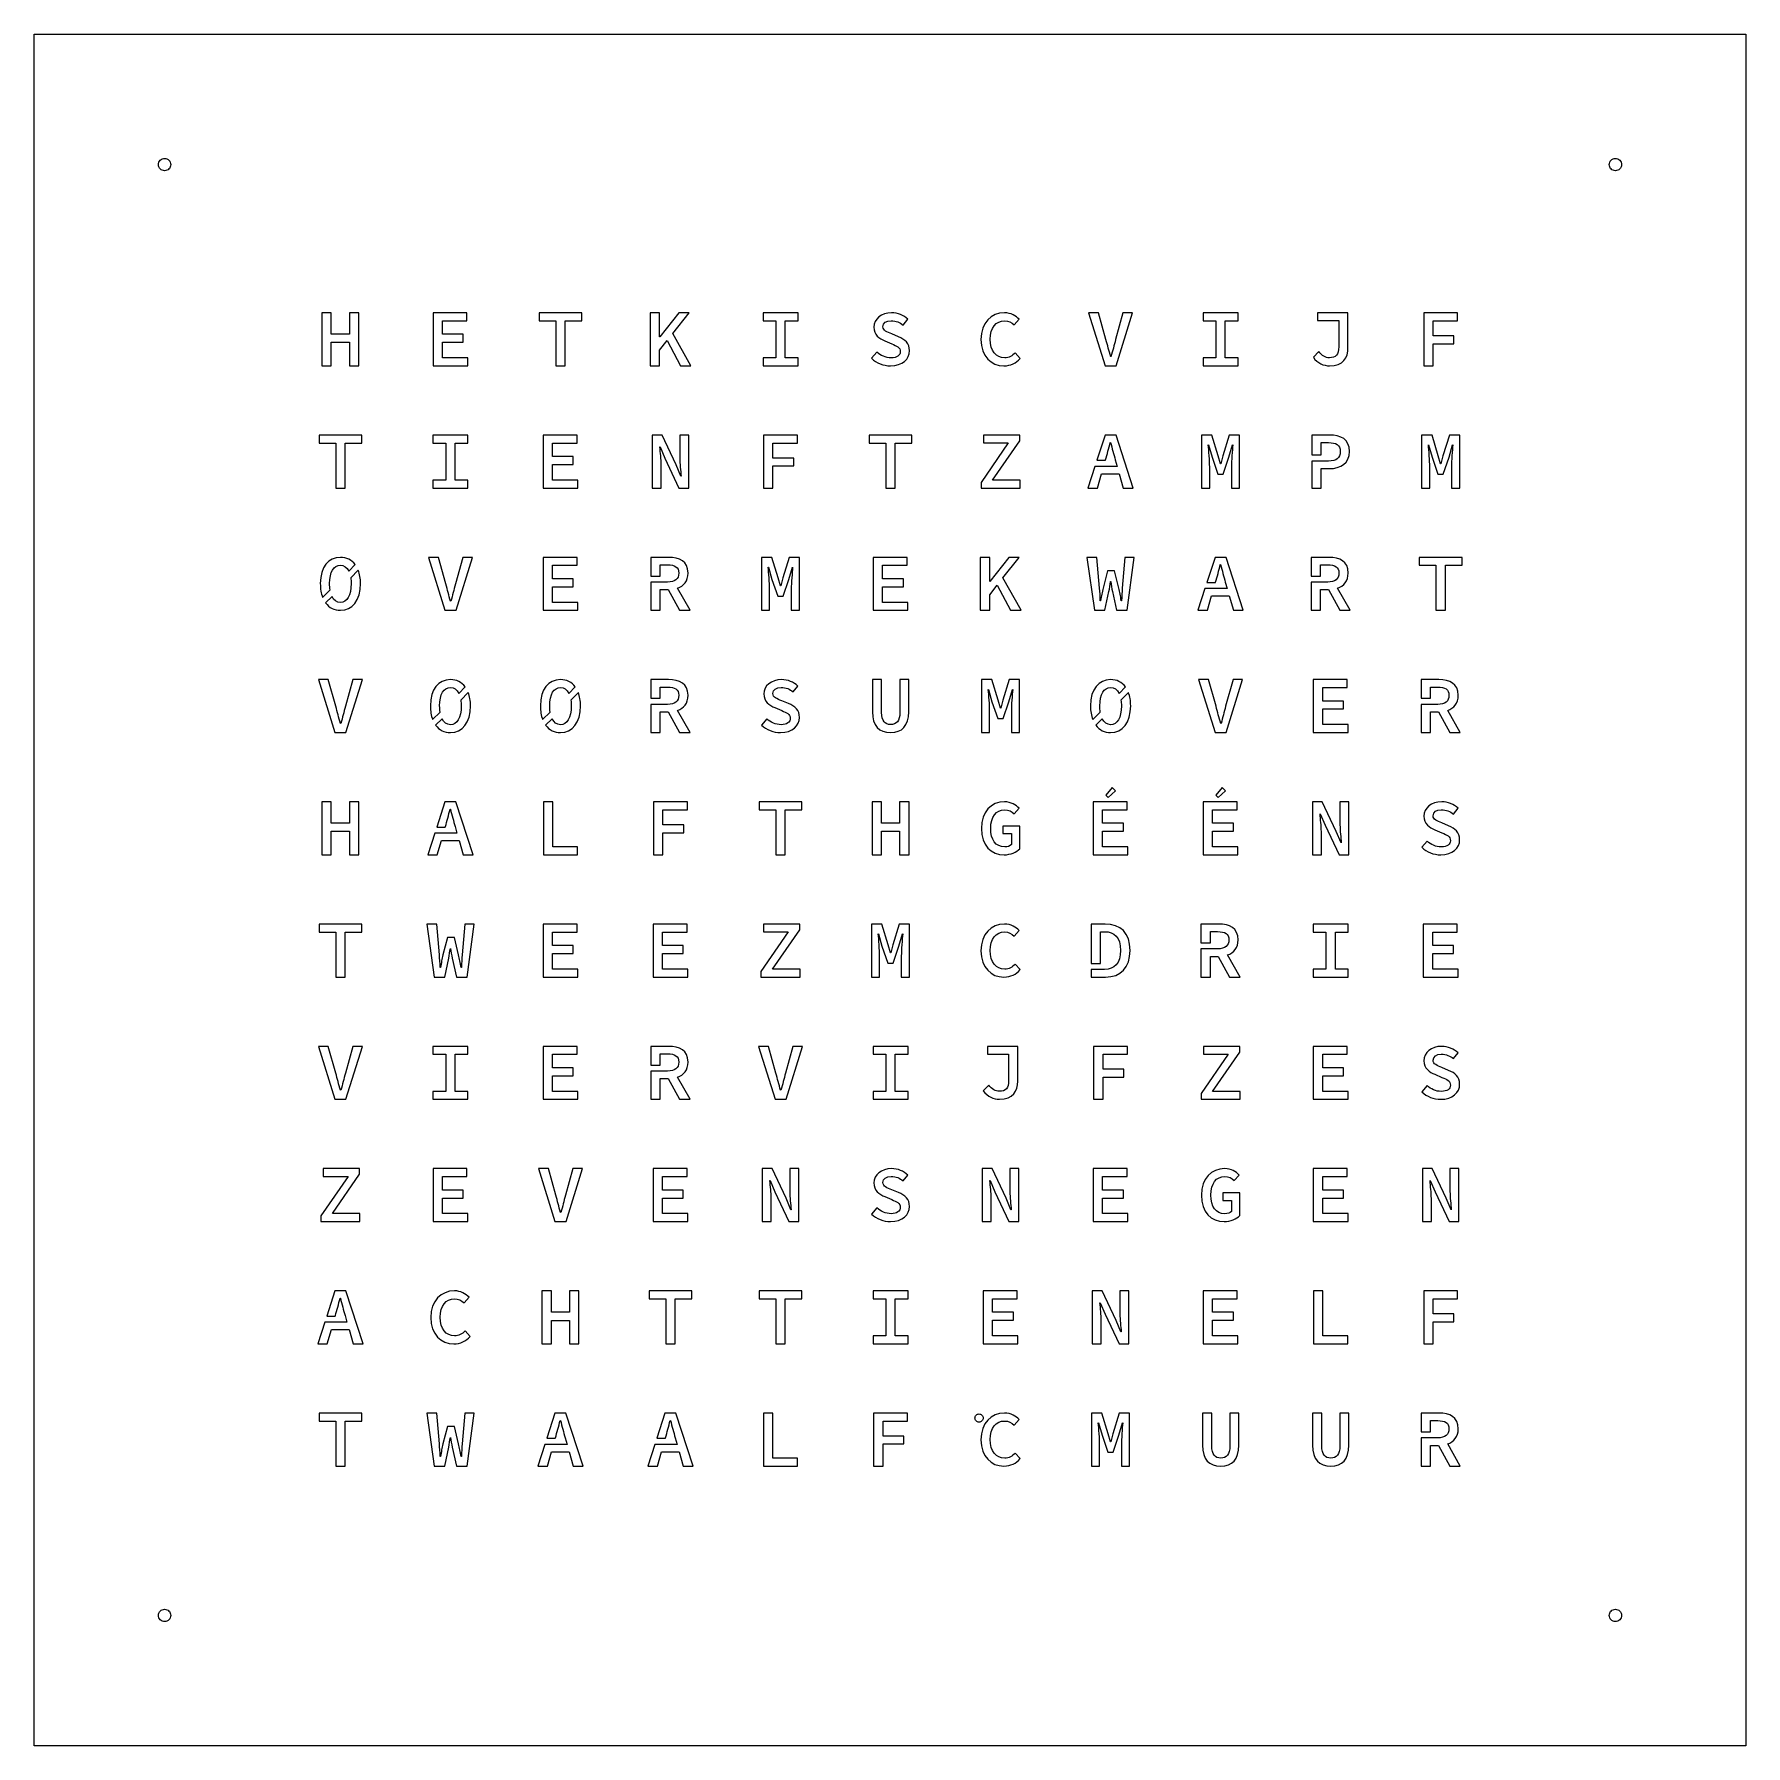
# Model space of a CAD drawing. Extents: x 10 to 430, y 10 to 430.
import ezdxf

# ---------------------------------------------------------------- set-up
doc = ezdxf.new("R2010")
doc.units = 0
for name, color, linetype in [('border', 7, 'CONTINUOUS'), ('chars', 7, 'CONTINUOUS'), ('dots_outline', 7, 'CONTINUOUS')]:
    doc.layers.add(name, color=color, linetype=linetype)

msp = doc.modelspace()

# ---------------------------------------------------------------- linework, layer by layer
at = {"layer": 'border', "color": 7}
msp.add_lwpolyline([(10, 430), (430, 430), (430, 10), (10, 10)], close=True, dxfattribs=at)
at = {"layer": 'chars', "color": 7}
for points in [[(80.600211, 348.632289), (82.906021, 348.632289), (82.906021, 354.396815), (87.358621, 354.396815), (87.358621, 348.632289), (89.664431, 348.632289), (89.664431, 361.632289), (87.358621, 361.632289), (87.358621, 356.404461), (82.906021, 356.404461), (82.906021, 361.632289), (80.600211, 361.632289)], [(107.868559, 348.632288), (116.396082, 348.632288), (116.396082, 350.5803), (110.174369, 350.5803), (110.174369, 354.416692), (115.282932, 354.416692), (115.282932, 356.364704), (110.174369, 356.364704), (110.174369, 359.684276), (116.197305, 359.684276), (116.197305, 361.632288), (107.868559, 361.632288)], [(137.97941, 348.632288), (140.28522, 348.632288), (140.28522, 359.684276), (144.38003, 359.684276), (144.38003, 361.632288), (133.88461, 361.632288), (133.88461, 359.684276), (137.97941, 359.684276)], [(161.113205, 348.632288), (163.458775, 348.632288), (163.458775, 352.468679), (165.307395, 354.814245), (168.587215, 348.632288), (171.151435, 348.632288), (166.718705, 356.583358), (170.734005, 361.632288), (168.149905, 361.632288), (163.518405, 355.728618), (163.458805, 355.728618), (163.458805, 361.632288), (161.113235, 361.632288)], [(188.838735, 348.632288), (197.425885, 348.632288), (197.425885, 350.5803), (194.285215, 350.5803), (194.285215, 359.684276), (197.425885, 359.684276), (197.425885, 361.632288), (188.838735, 361.632288), (188.838735, 359.684276), (191.979405, 359.684276), (191.979405, 350.5803), (188.838735, 350.5803)], [(296.83873, 348.632289), (305.42589, 348.632289), (305.42589, 350.580302), (302.28521, 350.580302), (302.28521, 359.684277), (305.42589, 359.684277), (305.42589, 361.632289), (296.83873, 361.632289), (296.83873, 359.684277), (299.9794, 359.684277), (299.9794, 350.580302), (296.83873, 350.580302)], [(350.97789, 348.63229), (353.2837, 348.63229), (353.2837, 354.0589), (358.39226, 354.0589), (358.39226, 356.00691), (353.2837, 356.00691), (353.2837, 359.68428), (359.28675, 359.68428), (359.28675, 361.63229), (350.97789, 361.63229)], [(220.15149, 348.632288)], [(247.956795, 348.63229)], [(327.86881, 348.63229)], [(83.979415, 318.63226), (86.285226, 318.63226), (86.285226, 329.68425), (90.380027, 329.68425), (90.380027, 331.63226), (79.884614, 331.63226), (79.884614, 329.68425), (83.979415, 329.68425)], [(107.838745, 318.63226), (116.425895, 318.63226), (116.425895, 320.58028), (113.285225, 320.58028), (113.285225, 329.68425), (116.425895, 329.68425), (116.425895, 331.63226), (107.838745, 331.63226), (107.838745, 329.68425), (110.979415, 329.68425), (110.979415, 320.58028), (107.838745, 320.58028)], [(134.86856, 318.63226), (143.39608, 318.63226), (143.39608, 320.580273), (137.17437, 320.580273), (137.17437, 324.416664), (142.28293, 324.416664), (142.28293, 326.364676), (137.17437, 326.364676), (137.17437, 329.684248), (143.19731, 329.684248), (143.19731, 331.63226), (134.86856, 331.63226)], [(188.97788, 318.63226), (191.28369, 318.63226), (191.28369, 324.05887), (196.39225, 324.05887), (196.39225, 326.00688), (191.28369, 326.00688), (191.28369, 329.68425), (197.28674, 329.68425), (197.28674, 331.63226), (188.97788, 331.63226)], [(218.9794, 318.63226), (221.28521, 318.63226), (221.28521, 329.68425), (225.38002, 329.68425), (225.38002, 331.63226), (214.8846, 331.63226), (214.8846, 329.68425), (218.9794, 329.68425)], [(242.34179, 318.63226), (251.92283, 318.63226), (251.92283, 320.58028), (245.16442, 320.58028), (251.84331, 330.24083), (251.84331, 331.63226), (242.93812, 331.63226), (242.93812, 329.70413), (249.00081, 329.70413), (242.34179, 320.0237)], [(85.132077, 301.63215)], [(89.520937, 298.46025)], [(134.86855, 288.63229), (143.39608, 288.63229), (143.39608, 290.580302), (137.17436, 290.580302), (137.17436, 294.416693), (142.28293, 294.416693), (142.28293, 296.364706), (137.17436, 296.364706), (137.17436, 299.684278), (143.1973, 299.684278), (143.1973, 301.63229), (134.86855, 301.63229)], [(215.868545, 288.63229), (224.396075, 288.63229), (224.396075, 290.58031), (218.174355, 290.58031), (218.174355, 294.4167), (223.282925, 294.4167), (223.282925, 296.36471), (218.174355, 296.36471), (218.174355, 299.68428), (224.197295, 299.68428), (224.197295, 301.63229), (215.868545, 301.63229)], [(242.113198, 288.63229), (244.458763, 288.63229), (244.458763, 292.46868), (246.307387, 294.81425), (249.587204, 288.63229), (252.151424, 288.63229), (247.718702, 296.58336), (251.733993, 301.63229), (249.149895, 301.63229), (244.518396, 295.72862), (244.458766, 295.72862), (244.458766, 301.63229), (242.113201, 301.63229)], [(353.97941, 288.63229), (356.28522, 288.63229), (356.28522, 299.684278), (360.38003, 299.684278), (360.38003, 301.63229), (349.88461, 301.63229), (349.88461, 299.684278), (353.97941, 299.684278)], [(112.13208, 271.63213)], [(139.13208, 271.63213)], [(274.13206, 271.63213)], [(323.868545, 258.63227), (332.396075, 258.63227), (332.396075, 260.580282), (326.174355, 260.580282), (326.174355, 264.416673), (331.282925, 264.416673), (331.282925, 266.364686), (326.174355, 266.364686), (326.174355, 269.684258), (332.197295, 269.684258), (332.197295, 271.63227), (323.868545, 271.63227)], [(116.52094, 268.46023)], [(143.52094, 268.46023)], [(278.52093, 268.46023)], [(193.15149, 258.63227)], [(220.15183, 258.63227)], [(273.53435, 242.703751), (275.33352, 244.344168), (274.48685, 245.159085), (272.9311, 243.307001)], [(300.53435, 242.703751), (302.33352, 244.344168), (301.48685, 245.159085), (299.9311, 243.307001)], [(80.60021, 228.63229), (82.906021, 228.63229), (82.906021, 234.39682), (87.35862, 234.39682), (87.35862, 228.63229), (89.664431, 228.63229), (89.664431, 241.63229), (87.35862, 241.63229), (87.35862, 236.40447), (82.906021, 236.40447), (82.906021, 241.63229), (80.60021, 241.63229)], [(134.93813, 228.63229), (143.32651, 228.63229), (143.32651, 230.58031), (137.22406, 230.58031), (137.22406, 241.63229), (134.93813, 241.63229)], [(161.97788, 228.63229), (164.28369, 228.63229), (164.28369, 234.05889), (169.39225, 234.05889), (169.39225, 236.00691), (164.28369, 236.00691), (164.28369, 239.68428), (170.28675, 239.68428), (170.28675, 241.63229), (161.97788, 241.63229)], [(191.9794, 228.63229), (194.28521, 228.63229), (194.28521, 239.684278), (198.38002, 239.684278), (198.38002, 241.63229), (187.8846, 241.63229), (187.8846, 239.684278), (191.9794, 239.684278)], [(215.600204, 228.63229), (217.906015, 228.63229), (217.906015, 234.39682), (222.358614, 234.39682), (222.358614, 228.63229), (224.664425, 228.63229), (224.664425, 241.63229), (222.358614, 241.63229), (222.358614, 236.40447), (217.906015, 236.40447), (217.906015, 241.63229), (215.600204, 241.63229)], [(269.86855, 228.63229), (278.396073, 228.63229), (278.396073, 230.580302), (272.17436, 230.580302), (272.17436, 234.416694), (277.282923, 234.416694), (277.282923, 236.364706), (272.17436, 236.364706), (272.17436, 239.684278), (278.197296, 239.684278), (278.197296, 241.63229), (269.86855, 241.63229)], [(296.86855, 228.63229), (305.396073, 228.63229), (305.396073, 230.580302), (299.17436, 230.580302), (299.17436, 234.416694), (304.282923, 234.416694), (304.282923, 236.364706), (299.17436, 236.364706), (299.17436, 239.684278), (305.197296, 239.684278), (305.197296, 241.63229), (296.86855, 241.63229)], [(248.01431, 228.63229)], [(355.1515, 228.63229)], [(83.97941, 198.6323), (86.28522, 198.6323), (86.28522, 209.684288), (90.38003, 209.684288), (90.38003, 211.6323), (79.88461, 211.6323), (79.88461, 209.684288), (83.97941, 209.684288)], [(134.86855, 198.6323), (143.39608, 198.6323), (143.39608, 200.580312), (137.17436, 200.580312), (137.17436, 204.416703), (142.28293, 204.416703), (142.28293, 206.364716), (137.17436, 206.364716), (137.17436, 209.684288), (143.1973, 209.684288), (143.1973, 211.6323), (134.86855, 211.6323)], [(161.868555, 198.6323), (170.396085, 198.6323), (170.396085, 200.580312), (164.174365, 200.580312), (164.174365, 204.416703), (169.282935, 204.416703), (169.282935, 206.364716), (164.174365, 206.364716), (164.174365, 209.684288), (170.197305, 209.684288), (170.197305, 211.6323), (161.868555, 211.6323)], [(188.341793, 198.6323), (197.922833, 198.6323), (197.922833, 200.58032), (191.164423, 200.58032), (197.843322, 210.24087), (197.843322, 211.6323), (188.938123, 211.6323), (188.938123, 209.70417), (195.000815, 209.70417), (188.341793, 200.02374)], [(323.83874, 198.6323), (332.42589, 198.6323), (332.42589, 200.580312), (329.28522, 200.580312), (329.28522, 209.684288), (332.42589, 209.684288), (332.42589, 211.6323), (323.83874, 211.6323), (323.83874, 209.684288), (326.97941, 209.684288), (326.97941, 200.580312), (323.83874, 200.580312)], [(350.86856, 198.6323), (359.39609, 198.6323), (359.39609, 200.580312), (353.17437, 200.580312), (353.17437, 204.416703), (358.28294, 204.416703), (358.28294, 206.364716), (353.17437, 206.364716), (353.17437, 209.684288), (359.19731, 209.684288), (359.19731, 211.6323), (350.86856, 211.6323)], [(247.956795, 198.6323)], [(107.838745, 168.632278), (116.425895, 168.632278), (116.425895, 170.58029), (113.285225, 170.58029), (113.285225, 179.684266), (116.425895, 179.684266), (116.425895, 181.632278), (107.838745, 181.632278), (107.838745, 179.684266), (110.979415, 179.684266), (110.979415, 170.58029), (107.838745, 170.58029)], [(134.86855, 168.63228), (143.39608, 168.63228), (143.39608, 170.580292), (137.17436, 170.580292), (137.17436, 174.416683), (142.28293, 174.416683), (142.28293, 176.364696), (137.17436, 176.364696), (137.17436, 179.684268), (143.1973, 179.684268), (143.1973, 181.63228), (134.86855, 181.63228)], [(215.83873, 168.63228), (224.42589, 168.63228), (224.42589, 170.580293), (221.28521, 170.580293), (221.28521, 179.684268), (224.42589, 179.684268), (224.42589, 181.63228), (215.83873, 181.63228), (215.83873, 179.684268), (218.9794, 179.684268), (218.9794, 170.580293), (215.83873, 170.580293)], [(269.97788, 168.63228), (272.28369, 168.63228), (272.28369, 174.05889), (277.39225, 174.05889), (277.39225, 176.0069), (272.28369, 176.0069), (272.28369, 179.68427), (278.28674, 179.68427), (278.28674, 181.63228), (269.97788, 181.63228)], [(296.341793, 168.63228), (305.922833, 168.63228), (305.922833, 170.5803), (299.164423, 170.5803), (305.843322, 180.24085), (305.843322, 181.63228), (296.938123, 181.63228), (296.938123, 179.70415), (303.000815, 179.70415), (296.341793, 170.02372)], [(323.868545, 168.63228), (332.396075, 168.63228), (332.396075, 170.580292), (326.174355, 170.580292), (326.174355, 174.416683), (331.282925, 174.416683), (331.282925, 176.364696), (326.174355, 176.364696), (326.174355, 179.684268), (332.197295, 179.684268), (332.197295, 181.63228), (323.868545, 181.63228)], [(246.868805, 168.63228)], [(355.1515, 168.63228)], [(80.341801, 138.63229), (89.922841, 138.63229), (89.922841, 140.58031), (83.164431, 140.58031), (89.84333, 150.24086), (89.84333, 151.63229), (80.938131, 151.63229), (80.938131, 149.70416), (87.000823, 149.70416), (80.341801, 140.02373)], [(107.86855, 138.63229), (116.39608, 138.63229), (116.39608, 140.580302), (110.17436, 140.580302), (110.17436, 144.416693), (115.28293, 144.416693), (115.28293, 146.364706), (110.17436, 146.364706), (110.17436, 149.684278), (116.1973, 149.684278), (116.1973, 151.63229), (107.86855, 151.63229)], [(161.868555, 138.63229), (170.396085, 138.63229), (170.396085, 140.580302), (164.174365, 140.580302), (164.174365, 144.416693), (169.282935, 144.416693), (169.282935, 146.364706), (164.174365, 146.364706), (164.174365, 149.684278), (170.197305, 149.684278), (170.197305, 151.63229), (161.868555, 151.63229)], [(269.868545, 138.63229), (278.396075, 138.63229), (278.396075, 140.580302), (272.174355, 140.580302), (272.174355, 144.416693), (277.282925, 144.416693), (277.282925, 146.364706), (272.174355, 146.364706), (272.174355, 149.684278), (278.197295, 149.684278), (278.197295, 151.63229), (269.868545, 151.63229)], [(323.868545, 138.63229), (332.396075, 138.63229), (332.396075, 140.580302), (326.174355, 140.580302), (326.174355, 144.416693), (331.282925, 144.416693), (331.282925, 146.364706), (326.174355, 146.364706), (326.174355, 149.684278), (332.197295, 149.684278), (332.197295, 151.63229), (323.868545, 151.63229)], [(220.15149, 138.63229)], [(302.01431, 138.63229)], [(134.600209, 108.63229), (136.90602, 108.63229), (136.90602, 114.39682), (141.358619, 114.39682), (141.358619, 108.63229), (143.66443, 108.63229), (143.66443, 121.63229), (141.358619, 121.63229), (141.358619, 116.40447), (136.90602, 116.40447), (136.90602, 121.63229), (134.600209, 121.63229)], [(164.97941, 108.632294), (167.28522, 108.632294), (167.28522, 119.684282), (171.38003, 119.684282), (171.38003, 121.632294), (160.88461, 121.632294), (160.88461, 119.684282), (164.97941, 119.684282)], [(191.979409, 108.63229), (194.28522, 108.63229), (194.28522, 119.68428), (198.380021, 119.68428), (198.380021, 121.63229), (187.884608, 121.63229), (187.884608, 119.68428), (191.979409, 119.68428)], [(215.838735, 108.63229), (224.425885, 108.63229), (224.425885, 110.58031), (221.285215, 110.58031), (221.285215, 119.68428), (224.425885, 119.68428), (224.425885, 121.63229), (215.838735, 121.63229), (215.838735, 119.68428), (218.979405, 119.68428), (218.979405, 110.58031), (215.838735, 110.58031)], [(242.86855, 108.632289), (251.39607, 108.632289), (251.39607, 110.580302), (245.17436, 110.580302), (245.17436, 114.416693), (250.28292, 114.416693), (250.28292, 116.364705), (245.17436, 116.364705), (245.17436, 119.684277), (251.1973, 119.684277), (251.1973, 121.632289), (242.86855, 121.632289)], [(296.868545, 108.632294), (305.396075, 108.632294), (305.396075, 110.580306), (299.174355, 110.580306), (299.174355, 114.416697), (304.282925, 114.416697), (304.282925, 116.36471), (299.174355, 116.36471), (299.174355, 119.684282), (305.197295, 119.684282), (305.197295, 121.632294), (296.868545, 121.632294)], [(323.93812, 108.63229), (332.3265, 108.63229), (332.3265, 110.58031), (326.22405, 110.58031), (326.22405, 121.63229), (323.93812, 121.63229)], [(350.97789, 108.632294), (353.2837, 108.632294), (353.2837, 114.058899), (358.39226, 114.058899), (358.39226, 116.006912), (353.2837, 116.006912), (353.2837, 119.684282), (359.28675, 119.684282), (359.28675, 121.632294), (350.97789, 121.632294)], [(112.956805, 108.63229)], [(83.97941, 78.632294), (86.28522, 78.632294), (86.28522, 89.684282), (90.38003, 89.684282), (90.38003, 91.632294), (79.88461, 91.632294), (79.88461, 89.684282), (83.97941, 89.684282)], [(188.93812, 78.63229), (197.3265, 78.63229), (197.3265, 80.58031), (191.22405, 80.58031), (191.22405, 91.63229), (188.93812, 91.63229)], [(215.97788, 78.632294), (218.28369, 78.632294), (218.28369, 84.058899), (223.39225, 84.058899), (223.39225, 86.006912), (218.28369, 86.006912), (218.28369, 89.684282), (224.28674, 89.684282), (224.28674, 91.632294), (215.97788, 91.632294)], [(242.840997, 90.424)], [(247.956795, 78.63229)], [(301.15183, 78.63229)], [(328.15183, 78.63229)]]:
    msp.add_lwpolyline(points, close=True, dxfattribs=at)
for points in [[(272.999285, 355.09254), (271.170545, 361.63229), (268.725585, 361.63229), (272.780625, 348.63229)], [(272.780625, 348.63229), (275.503865, 348.63229), (279.539035, 361.63229), (277.173585, 361.63229), (275.364725, 355.09254)], [(332.37781, 353.08274), (332.37781, 361.63229), (324.94088, 361.63229), (324.94088, 359.7389), (330.11355, 359.7389), (330.11355, 353.27794)], [(223.25768, 358.621963), (224.40812, 360.040843)], [(250.468595, 358.67949), (251.695735, 360.06002)], [(218.71343, 354.767981), (220.41992, 354.020193)], [(222.06889, 355.745857), (220.41992, 356.455297)], [(216.77686, 351.987745), (215.47302, 350.472996)], [(251.944995, 350.45382), (250.717855, 351.81518)], [(274.231695, 350.85859), (274.152195, 350.85859)], [(325.21415, 352.14581), (323.88682, 350.7404)], [(168.73628, 321.554279), (168.67668, 321.554279), (167.50389, 324.337153), (164.06506, 331.63226), (161.63998, 331.63226), (161.63998, 318.63226)], [(163.52836, 328.710242), (163.58796, 328.710242), (164.76074, 325.947245), (168.19958, 318.63226), (170.62466, 318.63226), (170.62466, 331.63226), (168.41824, 331.63226), (168.41824, 325.987)], [(275.28547, 325.54977), (275.74281, 323.95969), (273.86489, 323.95969), (272.44275, 323.95969), (270.29353, 323.95969), (268.5665, 318.6324), (270.9121, 318.6324), (271.92599, 322.15053), (276.25957, 322.15053), (277.25331, 318.6324), (279.69812, 318.6324), (275.48443, 331.63212), (272.78073, 331.63212)], [(272.78073, 331.63212), (270.77982, 325.45937), (272.87427, 325.45937), (272.90007, 325.54977)], [(274.05297, 329.84305), (274.13257, 329.84305)], [(303.776035, 323.87997), (303.776035, 318.63226), (305.803555, 318.63226), (305.803555, 331.63226), (303.259215, 331.63226), (301.688875, 326.56345), (301.172055, 324.61544), (301.092555, 324.61544), (300.555865, 326.56345), (299.005405, 331.63226), (296.461065, 331.63226), (296.461125, 318.63226)], [(298.110965, 329.20718), (298.170565, 329.20718), (299.025305, 326.18578), (300.436615, 322.0711), (301.748545, 322.0711), (303.179735, 326.18578), (304.054355, 329.20718), (304.113955, 329.20718)], [(323.52071, 331.63238), (323.52071, 326.75154), (325.82651, 326.75154), (325.82651, 329.7834), (327.61555, 329.7834)], [(327.79435, 331.63238), (323.52071, 331.63238)], [(357.776045, 323.87997), (357.776045, 318.63226), (359.803565, 318.63226), (359.803565, 331.63226), (357.259225, 331.63226), (355.688885, 326.56345), (355.172065, 324.61544), (355.092565, 324.61544), (354.555875, 326.56345), (353.005415, 331.63226), (350.461075, 331.63226), (350.461135, 318.63226)], [(352.110975, 329.20718), (352.170575, 329.20718), (353.025315, 326.18578), (354.436625, 322.0711), (355.748555, 322.0711), (357.179745, 326.18578), (358.054365, 329.20718), (358.113965, 329.20718)], [(161.63998, 318.63226), (163.8464, 318.63226), (163.8464, 324.317276)], [(296.461125, 318.63226), (298.448885, 318.63226), (298.448885, 323.87997)], [(327.61555, 325.25137), (325.82651, 325.25137), (323.52071, 325.25137), (323.52071, 318.63214), (325.82651, 318.63214), (325.82651, 323.40291), (327.79435, 323.40291)], [(350.461135, 318.63226), (352.448895, 318.63226), (352.448895, 323.87997)], [(87.199137, 298.25975), (88.777847, 299.83846)], [(89.520957, 298.46025), (87.679197, 296.6185)], [(110.9993, 295.09254), (109.17056, 301.63229), (106.7256, 301.63229), (110.78064, 288.63229)], [(110.78064, 288.63229), (113.50388, 288.63229), (117.53905, 301.63229), (115.1736, 301.63229), (113.36474, 295.09254)], [(161.31193, 301.63215), (161.31193, 297.04948), (163.61775, 297.04948), (163.61775, 299.78368), (165.40678, 299.78368)], [(165.64554, 301.63215), (161.31193, 301.63215)], [(195.77603, 293.879996), (195.77603, 288.63229), (197.80355, 288.63229), (197.80355, 301.63229), (195.25921, 301.63229), (193.68887, 296.563483), (193.17205, 294.61547), (193.09255, 294.61547), (192.55586, 296.563483), (191.0054, 301.63229), (188.46106, 301.63229), (188.46112, 288.63229)], [(190.11096, 299.207214), (190.17056, 299.207214), (191.0253, 296.185807), (192.43661, 292.071128), (193.74854, 292.071128), (195.17973, 296.185807), (196.05435, 299.207214), (196.11395, 299.207214)], [(271.42895, 294.09865), (270.772987, 301.63229), (268.308155, 301.63229), (270.156779, 288.63229)], [(276.120079, 294.09865), (275.106318, 298.31272), (273.37696, 298.31272), (272.303565, 294.09865)], [(274.589498, 293.24391), (275.603259, 288.63229), (278.207235, 288.63229), (279.95647, 301.63229), (277.630782, 301.63229), (276.994697, 294.09865)], [(302.28547, 295.5498), (302.74281, 293.95972), (300.86489, 293.95972), (299.44275, 293.95972), (297.29353, 293.95972), (295.5665, 288.63243), (297.9121, 288.63243), (298.92599, 292.15056), (303.25957, 292.15056), (304.25331, 288.63243), (306.69812, 288.63243), (302.48443, 301.63215), (299.78073, 301.63215)], [(299.78073, 301.63215), (297.77982, 295.4594), (299.87427, 295.4594), (299.90007, 295.5498)], [(301.05297, 299.84308), (301.13257, 299.84308)], [(323.31192, 301.63215), (323.31192, 297.04948), (325.61775, 297.04948), (325.61775, 299.78368), (327.40677, 299.78368)], [(327.64553, 301.63215), (323.31192, 301.63215)], [(165.40678, 295.54983), (163.61775, 295.54983), (161.31193, 295.54983), (161.31193, 288.63243), (163.61775, 288.63243), (163.61775, 293.72101), (165.56595, 293.72101), (168.34873, 288.63243), (170.95271, 288.63243), (167.85158, 294.05897)], [(274.112437, 295.66899), (274.172067, 295.66899)], [(327.40677, 295.54983), (325.61775, 295.54983), (323.31192, 295.54983), (323.31192, 288.63243), (325.61775, 288.63243), (325.61775, 293.72101), (327.56594, 293.72101), (330.34872, 288.63243), (332.9527, 288.63243), (329.85157, 294.05897)], [(80.757136, 291.81776), (82.594246, 293.65486)], [(83.077386, 292.01672), (81.499726, 290.43904)], [(112.23171, 290.85859), (112.15221, 290.85859)], [(188.46112, 288.63229), (190.44888, 288.63229), (190.44888, 293.879996)], [(270.156779, 288.63229), (272.720999, 288.63229), (273.714883, 293.24391)], [(271.66748, 290.97786), (271.60785, 290.97786)], [(276.835675, 290.97786), (276.756165, 290.97786)], [(83.9993, 265.092514), (82.17056, 271.63227), (79.7256, 271.63227), (83.78064, 258.63227)], [(83.78064, 258.63227), (86.50388, 258.63227), (90.53905, 271.63227), (88.1736, 271.63227), (86.36474, 265.092514)], [(114.19913, 268.25973), (115.77785, 269.83844)], [(141.19914, 268.25973), (142.77785, 269.83844)], [(161.31193, 271.63213), (161.31193, 267.04946), (163.61776, 267.04946), (163.61776, 269.78366), (165.40678, 269.78366)], [(165.64554, 271.63213), (161.31193, 271.63213)], [(196.25768, 268.62195), (197.40812, 270.04083)], [(217.94613, 263.570708), (217.94613, 271.63227), (215.68186, 271.63227), (215.68186, 263.746384)], [(224.58276, 263.746384), (224.58276, 271.63227), (222.4161, 271.63227), (222.4161, 263.570708)], [(249.77603, 263.87998), (249.77603, 258.63227), (251.80355, 258.63227), (251.80355, 271.63227), (249.25921, 271.63227), (247.68887, 266.56346), (247.17205, 264.61545), (247.09255, 264.61545), (246.55586, 266.56346), (245.00541, 271.63227), (242.46107, 271.63227), (242.46113, 258.63227)], [(244.11097, 269.20719), (244.17057, 269.20719), (245.02531, 266.18579), (246.43662, 262.07111), (247.74854, 262.07111), (249.17973, 266.18579), (250.05435, 269.20719), (250.11395, 269.20719)], [(276.19912, 268.25973), (277.77783, 269.83844)], [(299.999285, 265.09252), (298.170545, 271.63227), (295.725585, 271.63227), (299.780625, 258.63227)], [(299.780625, 258.63227), (302.503865, 258.63227), (306.539035, 271.63227), (304.173585, 271.63227), (302.364725, 265.09252)], [(350.31193, 271.63213), (350.31193, 267.04946), (352.61776, 267.04946), (352.61776, 269.78366), (354.40678, 269.78366)], [(354.64554, 271.63213), (350.31193, 271.63213)], [(116.52096, 268.46023), (114.6792, 266.61848)], [(143.52096, 268.46023), (141.6792, 266.61848)], [(165.40678, 265.54981), (163.61776, 265.54981), (161.31193, 265.54981), (161.31193, 258.63241), (163.61776, 258.63241), (163.61776, 263.72099), (165.56595, 263.72099), (168.34873, 258.63241), (170.95271, 258.63241), (167.85158, 264.05895)], [(191.71343, 264.76797), (193.41992, 264.02018)], [(195.06889, 265.74584), (193.41992, 266.45528)], [(278.52095, 268.46023), (276.67919, 266.61848)], [(354.40678, 265.54981), (352.61776, 265.54981), (350.31193, 265.54981), (350.31193, 258.63241), (352.61776, 258.63241), (352.61776, 263.72099), (354.56595, 263.72099), (357.34873, 258.63241), (359.95271, 258.63241), (356.85158, 264.05895)], [(85.23171, 260.858569), (85.15221, 260.858569)], [(107.75714, 261.81774), (109.59425, 263.65484)], [(110.07739, 262.0167), (108.49973, 260.43902)], [(134.75713, 261.81774), (136.59424, 263.65484)], [(137.07738, 262.0167), (135.49972, 260.43902)], [(189.77686, 261.98773), (188.47302, 260.47298)], [(242.46113, 258.63227), (244.44889, 258.63227), (244.44889, 263.87998)], [(269.75712, 261.81774), (271.59423, 263.65484)], [(272.07738, 262.0167), (270.49972, 260.43902)], [(301.231695, 260.85857), (301.152195, 260.85857)], [(113.28548, 235.5498), (113.74282, 233.95972), (111.8649, 233.95972), (110.44276, 233.95972), (108.29354, 233.95972), (106.56651, 228.63243), (108.91211, 228.63243), (109.926, 232.15056), (114.25958, 232.15056), (115.25332, 228.63243), (117.69813, 228.63243), (113.48444, 241.63215), (110.78074, 241.63215)], [(110.78074, 241.63215), (108.77983, 235.4594), (110.87428, 235.4594), (110.90008, 235.5498)], [(112.05298, 239.84308), (112.13258, 239.84308)], [(250.43024, 238.67949), (251.65738, 240.06002)], [(330.73627, 231.554309), (330.67667, 231.554309), (329.50388, 234.337183), (326.06505, 241.63229), (323.63997, 241.63229), (323.63997, 228.63229)], [(325.52835, 238.710272), (325.58795, 238.710272), (326.76073, 235.947275), (330.19957, 228.63229), (332.62465, 228.63229), (332.62465, 241.63229), (330.41823, 241.63229), (330.41823, 235.98703)], [(358.25769, 238.62197), (359.40813, 240.04085)], [(251.84912, 230.12786), (251.84912, 235.64999), (247.66917, 235.64999), (247.66917, 233.82845), (249.83584, 233.82845), (249.83584, 231.12492)], [(357.0689, 235.74586), (355.41993, 236.4553)], [(323.63997, 228.63229), (325.84639, 228.63229), (325.84639, 234.317306)], [(351.77687, 231.98775), (350.47303, 230.473)], [(353.71344, 234.76799), (355.41993, 234.0202)], [(109.428958, 204.09866), (108.772995, 211.6323), (106.308163, 211.6323), (108.156787, 198.6323)], [(112.589506, 203.24392), (113.603267, 198.6323), (116.207243, 198.6323), (117.956478, 211.6323), (115.63079, 211.6323), (114.994705, 204.09866)], [(222.77604, 203.88001), (222.77604, 198.6323), (224.80356, 198.6323), (224.80356, 211.6323), (222.25922, 211.6323), (220.68888, 206.56349), (220.17206, 204.61548), (220.09256, 204.61548), (219.55587, 206.56349), (218.00541, 211.6323), (215.46107, 211.6323), (215.46113, 198.6323)], [(250.468595, 208.6795), (251.695735, 210.06003)], [(269.3618, 211.63242), (269.3618, 202.00097), (271.6676, 202.00097), (271.6676, 209.7638), (272.64118, 209.7638)], [(272.78071, 211.63242), (269.3618, 211.63242)], [(296.31192, 211.63216), (296.31192, 207.04949), (298.61775, 207.04949), (298.61775, 209.78369), (300.40677, 209.78369)], [(300.64553, 211.63216), (296.31192, 211.63216)], [(114.120087, 204.09866), (113.106326, 208.31273), (111.376968, 208.31273), (110.303573, 204.09866)], [(217.11097, 209.20722), (217.17057, 209.20722), (218.02531, 206.18582), (219.43662, 202.07114), (220.74855, 202.07114), (222.17974, 206.18582), (223.05436, 209.20722), (223.11396, 209.20722)], [(108.156787, 198.6323), (110.721007, 198.6323), (111.714891, 203.24392)], [(112.112445, 205.669), (112.172075, 205.669)], [(215.46113, 198.6323), (217.44889, 198.6323), (217.44889, 203.88001)], [(251.944995, 200.45383), (250.717855, 201.81519)], [(300.40677, 205.54984), (298.61775, 205.54984), (296.31192, 205.54984), (296.31192, 198.63244), (298.61775, 198.63244), (298.61775, 203.72102), (300.56594, 203.72102), (303.34872, 198.63244), (305.9527, 198.63244), (302.85157, 204.05898)], [(109.667488, 200.97787), (109.607858, 200.97787)], [(114.835683, 200.97787), (114.756173, 200.97787)], [(272.64118, 200.5008), (271.6676, 200.5008), (269.3618, 200.5008), (269.3618, 198.63218), (272.90008, 198.63218)], [(83.9993, 175.09253), (82.17056, 181.63228), (79.7256, 181.63228), (83.78064, 168.63228)], [(83.78064, 168.63228), (86.50388, 168.63228), (90.53905, 181.63228), (88.1736, 181.63228), (86.36474, 175.09253)], [(161.31193, 181.63214), (161.31193, 177.04947), (163.61776, 177.04947), (163.61776, 179.78367), (165.40678, 179.78367)], [(165.64554, 181.63214), (161.31193, 181.63214)], [(191.999285, 175.09253), (190.170545, 181.63228), (187.725585, 181.63228), (191.780625, 168.63228)], [(191.780625, 168.63228), (194.503865, 168.63228), (198.539035, 181.63228), (196.173585, 181.63228), (194.364725, 175.09253)], [(251.377805, 173.08273), (251.377805, 181.63228), (243.940875, 181.63228), (243.940875, 179.73889), (249.113545, 179.73889), (249.113545, 173.27793)], [(357.0689, 175.74585), (355.41993, 176.45529)], [(358.25769, 178.62196), (359.40813, 180.04084)], [(165.40678, 175.54982), (163.61776, 175.54982), (161.31193, 175.54982), (161.31193, 168.63242), (163.61776, 168.63242), (163.61776, 173.721), (165.56595, 173.721), (168.34873, 168.63242), (170.95271, 168.63242), (167.85158, 174.05896)], [(353.71344, 174.76798), (355.41993, 174.02019)], [(85.23171, 170.85858), (85.15221, 170.85858)], [(193.231695, 170.85858), (193.152195, 170.85858)], [(244.214145, 172.1458), (242.886815, 170.74039)], [(351.77687, 171.98774), (350.47303, 170.47299)], [(137.99929, 145.09254), (136.17055, 151.63229), (133.72559, 151.63229), (137.78063, 138.63229)], [(137.78063, 138.63229), (140.50387, 138.63229), (144.53904, 151.63229), (142.17359, 151.63229), (140.36473, 145.09254)], [(195.73627, 141.554308), (195.67667, 141.554308), (194.50388, 144.337182), (191.06505, 151.632289), (188.63997, 151.632289), (188.63997, 138.632289)], [(190.52835, 148.710271), (190.58795, 148.710271), (191.76073, 145.947274), (195.19957, 138.632289), (197.62465, 138.632289), (197.62465, 151.632289), (195.41823, 151.632289), (195.41823, 145.987029)], [(249.73627, 141.554308), (249.67667, 141.554308), (248.50388, 144.337182), (245.06505, 151.632289), (242.63997, 151.632289), (242.63997, 138.632289)], [(244.52835, 148.710271), (244.58795, 148.710271), (245.76073, 145.947274), (249.19957, 138.632289), (251.62465, 138.632289), (251.62465, 151.632289), (249.41823, 151.632289), (249.41823, 145.987029)], [(357.73628, 141.554308), (357.67668, 141.554308), (356.50389, 144.337182), (353.06506, 151.632289), (350.63998, 151.632289), (350.63998, 138.632289)], [(352.52836, 148.710271), (352.58796, 148.710271), (353.76074, 145.947274), (357.19958, 138.632289), (359.62466, 138.632289), (359.62466, 151.632289), (357.41824, 151.632289), (357.41824, 145.987029)], [(223.25768, 148.62197), (224.40812, 150.04085)], [(304.43024, 148.67949), (305.65738, 150.06002)], [(188.63997, 138.632289), (190.84639, 138.632289), (190.84639, 144.317305)], [(218.71343, 144.76799), (220.41992, 144.0202)], [(222.06889, 145.74586), (220.41992, 146.4553)], [(242.63997, 138.632289), (244.84639, 138.632289), (244.84639, 144.317305)], [(305.84912, 140.12786), (305.84912, 145.64999), (301.66917, 145.64999), (301.66917, 143.82845), (303.83584, 143.82845), (303.83584, 141.12492)], [(350.63998, 138.632289), (352.8464, 138.632289), (352.8464, 144.317305)], [(139.2317, 140.85859), (139.1522, 140.85859)], [(216.77686, 141.98775), (215.47302, 140.473)], [(86.285482, 115.5498), (86.742822, 113.95972), (84.864901, 113.95972), (83.442761, 113.95972), (81.293541, 113.95972), (79.566511, 108.63243), (81.912111, 108.63243), (82.926001, 112.15056), (87.259581, 112.15056), (88.253321, 108.63243), (90.698131, 108.63243), (86.484441, 121.63215), (83.780741, 121.63215)], [(83.780741, 121.63215), (81.779831, 115.4594), (83.874281, 115.4594), (83.900081, 115.5498)], [(85.052981, 119.84308), (85.132581, 119.84308)], [(115.468605, 118.67949), (116.695745, 120.06002)], [(276.73627, 111.554308), (276.67667, 111.554308), (275.50388, 114.337182), (272.06505, 121.632289), (269.63997, 121.632289), (269.63997, 108.632289)], [(271.52835, 118.710271), (271.58795, 118.710271), (272.76073, 115.947274), (276.19957, 108.632289), (278.62465, 108.632289), (278.62465, 121.632289), (276.41823, 121.632289), (276.41823, 115.987029)], [(269.63997, 108.632289), (271.84639, 108.632289), (271.84639, 114.317305)], [(116.945005, 110.45382), (115.717865, 111.81518)], [(109.428958, 84.09865), (108.772995, 91.63229), (106.308163, 91.63229), (108.156787, 78.63229)], [(114.120087, 84.09865), (113.106326, 88.31272), (111.376968, 88.31272), (110.303573, 84.09865)], [(112.589506, 83.24391), (113.603267, 78.63229), (116.207243, 78.63229), (117.956478, 91.63229), (115.63079, 91.63229), (114.994705, 84.09865)], [(140.28548, 85.5498), (140.74282, 83.95972), (138.8649, 83.95972), (137.44276, 83.95972), (135.29354, 83.95972), (133.56651, 78.63243), (135.91211, 78.63243), (136.926, 82.15056), (141.25958, 82.15056), (142.25332, 78.63243), (144.69813, 78.63243), (140.48444, 91.63215), (137.78074, 91.63215)], [(137.78074, 91.63215), (135.77983, 85.4594), (137.87428, 85.4594), (137.90008, 85.5498)], [(139.05298, 89.84308), (139.13258, 89.84308)], [(167.28548, 85.5498), (167.74282, 83.95972), (165.8649, 83.95972), (164.44276, 83.95972), (162.29354, 83.95972), (160.56651, 78.63243), (162.91211, 78.63243), (163.926, 82.15056), (168.25958, 82.15056), (169.25332, 78.63243), (171.69813, 78.63243), (167.48444, 91.63215), (164.78074, 91.63215)], [(164.78074, 91.63215), (162.77983, 85.4594), (164.87428, 85.4594), (164.90008, 85.5498)], [(166.05298, 89.84308), (166.13258, 89.84308)], [(250.468595, 88.67949), (251.695735, 90.06002)], [(276.776035, 83.88), (276.776035, 78.63229), (278.803555, 78.63229), (278.803555, 91.63229), (276.259215, 91.63229), (274.688875, 86.56348), (274.172055, 84.61547), (274.092555, 84.61547), (273.555865, 86.56348), (272.005405, 91.63229), (269.461065, 91.63229), (269.461125, 78.63229)], [(271.110965, 89.20721), (271.170565, 89.20721), (272.025305, 86.18581), (273.436615, 82.07113), (274.748545, 82.07113), (276.179735, 86.18581), (277.054355, 89.20721), (277.113955, 89.20721)], [(298.94613, 83.570728), (298.94613, 91.63229), (296.68186, 91.63229), (296.68186, 83.746404)], [(305.58276, 83.746404), (305.58276, 91.63229), (303.4161, 91.63229), (303.4161, 83.570728)], [(325.94613, 83.570728), (325.94613, 91.63229), (323.68186, 91.63229), (323.68186, 83.746404)], [(332.58276, 83.746404), (332.58276, 91.63229), (330.4161, 91.63229), (330.4161, 83.570728)], [(350.31193, 91.63215), (350.31193, 87.04948), (352.61776, 87.04948), (352.61776, 89.78368), (354.40678, 89.78368)], [(354.64554, 91.63215), (350.31193, 91.63215)], [(112.112445, 85.66899), (112.172075, 85.66899)], [(354.40678, 85.54983), (352.61776, 85.54983), (350.31193, 85.54983), (350.31193, 78.63243), (352.61776, 78.63243), (352.61776, 83.72101), (354.56595, 83.72101), (357.34873, 78.63243), (359.95271, 78.63243), (356.85158, 84.05897)], [(108.156787, 78.63229), (110.721007, 78.63229), (111.714891, 83.24391)], [(109.667488, 80.97786), (109.607858, 80.97786)], [(114.835683, 80.97786), (114.756173, 80.97786)], [(251.944995, 80.45382), (250.717855, 81.81518)], [(269.461125, 78.63229), (271.448885, 78.63229), (271.448885, 83.88)]]:
    msp.add_lwpolyline(points, dxfattribs=at)
for points in [[(220.38158, 361.632288), (217.83143, 361.632288), (216.02907, 360.098365), (216.02907, 358.104264)], [(224.40812, 360.040843), (223.37273, 361.018719), (221.9155, 361.632288), (220.38158, 361.632288)], [(248.110185, 361.63229), (244.793075, 361.63229), (242.319625, 359.19718), (242.319625, 355.09394)], [(251.695735, 360.06002), (250.909595, 360.8845), (249.663285, 361.63229), (248.110185, 361.63229)], [(216.02907, 358.104264), (216.02907, 356.263556), (217.39042, 355.28568), (218.71343, 354.767981)], [(218.27243, 358.219309), (218.27243, 359.158837), (219.07774, 359.69571), (220.26653, 359.69571)], [(220.41992, 356.455297), (219.28865, 356.8963), (218.27243, 357.260606), (218.27243, 358.219309)], [(220.26653, 359.69571), (221.53202, 359.69571), (222.41402, 359.293055), (223.25768, 358.621963)], [(244.601335, 355.15146), (244.601335, 357.97005), (246.020215, 359.69571), (248.110185, 359.69571)], [(248.110185, 359.69571), (249.088065, 359.69571), (249.835855, 359.29305), (250.468595, 358.67949)], [(220.41992, 354.020193), (221.66624, 353.502494), (222.52907, 353.19571), (222.52907, 352.083615)], [(224.7916, 352.352052), (224.7916, 354.173586), (223.66034, 355.113114), (222.06889, 355.745857)], [(242.319625, 355.09394), (242.319625, 350.93317), (244.850605, 348.63229), (247.956795, 348.63229)], [(248.167705, 350.56887), (246.020215, 350.56887), (244.601335, 352.29453), (244.601335, 355.15146)], [(274.152195, 350.85859), (273.714885, 352.34942), (273.416715, 353.62159), (272.999285, 355.09254)], [(275.364725, 355.09254), (274.967165, 353.62159), (274.669005, 352.34942), (274.231695, 350.85859)], [(330.11355, 353.27794), (330.11355, 351.34551), (329.37181, 350.60376), (327.81025, 350.60376)], [(327.86881, 348.63229), (331.22616, 348.63229), (332.37781, 350.6428), (332.37781, 353.08274)], [(215.47302, 350.472996), (216.71933, 349.303379), (218.38747, 348.632288), (220.15149, 348.632288)], [(220.28571, 350.568866), (218.9627, 350.568866), (217.71638, 351.144087), (216.77686, 351.987745)], [(220.15149, 348.632288), (223.06594, 348.632288), (224.7916, 350.319603), (224.7916, 352.352052)], [(222.52907, 352.083615), (222.52907, 351.201609), (221.74293, 350.568866), (220.28571, 350.568866)], [(247.956795, 348.63229), (249.624935, 348.63229), (250.947945, 349.2842), (251.944995, 350.45382)], [(250.717855, 351.81518), (250.008415, 351.02904), (249.183935, 350.56887), (248.167705, 350.56887)], [(323.88682, 350.7404), (324.88232, 349.2374), (326.4634, 348.63229), (327.86881, 348.63229)], [(327.81025, 350.60376), (326.89283, 350.60376), (325.95589, 351.11127), (325.21415, 352.14581)], [(163.8464, 324.317276), (163.8464, 325.768346), (163.62775, 327.318805), (163.52836, 328.710242)], [(272.90007, 325.54977), (273.29763, 326.92133), (273.69517, 328.39198), (274.05297, 329.84305)], [(274.13257, 329.84305), (274.49037, 328.39198), (274.9078, 326.92133), (275.28547, 325.54977)], [(298.448885, 323.87997), (298.448885, 325.25153), (298.250115, 327.93501), (298.110965, 329.20718)], [(304.113955, 329.20718), (303.994685, 327.93501), (303.776035, 325.25153), (303.776035, 323.87997)], [(327.61555, 329.7834), (329.50392, 329.7834), (330.47791, 329.24657), (330.47791, 327.6166)], [(330.47791, 327.6166), (330.47791, 326.02638), (329.54368, 325.25137), (327.61555, 325.25137)], [(332.74391, 327.6166), (332.74391, 330.638), (330.63685, 331.63238), (327.79435, 331.63238)], [(327.79435, 323.40291), (330.5971, 323.40291), (332.74391, 324.73434), (332.74391, 327.6166)], [(352.448895, 323.87997), (352.448895, 325.25153), (352.250125, 327.93501), (352.110975, 329.20718)], [(358.113965, 329.20718), (357.994695, 327.93501), (357.776045, 325.25153), (357.776045, 323.87997)], [(168.41824, 325.987), (168.41824, 324.53593), (168.63689, 322.886083), (168.73628, 321.554279)], [(85.132077, 301.63215), (82.217617, 301.63215), (80.204716, 299.31207), (80.204716, 295.18965)], [(82.486246, 295.18965), (82.486246, 298.06576), (83.521457, 299.69584), (85.132077, 299.69584)], [(88.777847, 299.83846), (87.906416, 301.00937), (86.640307, 301.63215), (85.132077, 301.63215)], [(85.132077, 299.69584), (86.023826, 299.69584), (86.738147, 299.1939), (87.199137, 298.25975)], [(90.059926, 295.18965), (90.059926, 296.45544), (89.868366, 297.5493), (89.520937, 298.46025)], [(165.40678, 299.78368), (167.19576, 299.78368), (168.16993, 299.26688), (168.16993, 297.77605)], [(170.43593, 297.77605), (170.43593, 300.67819), (168.34889, 301.63215), (165.64554, 301.63215)], [(190.44888, 293.879996), (190.44888, 295.251556), (190.25011, 297.935042), (190.11096, 299.207214)], [(196.11395, 299.207214), (195.99468, 297.935042), (195.77603, 295.251556), (195.77603, 293.879996)], [(299.90007, 295.5498), (300.29763, 296.92136), (300.69517, 298.39201), (301.05297, 299.84308)], [(301.13257, 299.84308), (301.49037, 298.39201), (301.9078, 296.92136), (302.28547, 295.5498)], [(327.40677, 299.78368), (329.19575, 299.78368), (330.16993, 299.26688), (330.16993, 297.77605)], [(332.43592, 297.77605), (332.43592, 300.67819), (330.34889, 301.63215), (327.64553, 301.63215)], [(80.204716, 295.18965), (80.204716, 293.88181), (80.400136, 292.75285), (80.757136, 291.81776)], [(82.594246, 293.65486), (82.523246, 294.1189), (82.486246, 294.63108), (82.486246, 295.18965)], [(87.778397, 295.18965), (87.778397, 292.23685), (86.742687, 290.56874), (85.132056, 290.56874)], [(85.132056, 288.63243), (88.046496, 288.63243), (90.059926, 290.99054), (90.059926, 295.18965)], [(87.679197, 296.6185), (87.743697, 296.18357), (87.778397, 295.70769), (87.778397, 295.18965)], [(112.15221, 290.85859), (111.7149, 292.34942), (111.41673, 293.62159), (110.9993, 295.09254)], [(113.36474, 295.09254), (112.96718, 293.62159), (112.66902, 292.34942), (112.23171, 290.85859)], [(168.16993, 297.77605), (168.16993, 296.3051), (167.19576, 295.54983), (165.40678, 295.54983)], [(167.85158, 294.05897), (169.40207, 294.59566), (170.43593, 295.80817), (170.43593, 297.77605)], [(271.60785, 290.97786), (271.56809, 292.1904), (271.50846, 293.00538), (271.42895, 294.09865)], [(272.303565, 294.09865), (272.065033, 293.00538), (271.886134, 292.1904), (271.66748, 290.97786)], [(273.714883, 293.24391), (273.893782, 294.0589), (273.993171, 294.87388), (274.112437, 295.66899)], [(274.172067, 295.66899), (274.251577, 294.87388), (274.410599, 294.0589), (274.589498, 293.24391)], [(276.756165, 290.97786), (276.557388, 292.21028), (276.378489, 293.02526), (276.120079, 294.09865)], [(276.994697, 294.09865), (276.915187, 293.02526), (276.895307, 292.21028), (276.835675, 290.97786)], [(330.16993, 297.77605), (330.16993, 296.3051), (329.19575, 295.54983), (327.40677, 295.54983)], [(329.85157, 294.05897), (331.40207, 294.59566), (332.43592, 295.80817), (332.43592, 297.77605)], [(81.499726, 290.43904), (82.370707, 289.25894), (83.631236, 288.63243), (85.132056, 288.63243)], [(85.132056, 290.56874), (84.247767, 290.56874), (83.538736, 291.07448), (83.077386, 292.01672)], [(112.13208, 271.63213), (109.21762, 271.63213), (107.20472, 269.31205), (107.20472, 265.18963)], [(109.48625, 265.18963), (109.48625, 268.06574), (110.52146, 269.69582), (112.13208, 269.69582)], [(115.77785, 269.83844), (114.90641, 271.00935), (113.6403, 271.63213), (112.13208, 271.63213)], [(112.13208, 269.69582), (113.02383, 269.69582), (113.73815, 269.19388), (114.19913, 268.25973)], [(139.13208, 271.63213), (136.21762, 271.63213), (134.20471, 269.31205), (134.20471, 265.18963)], [(136.48624, 265.18963), (136.48624, 268.06574), (137.52146, 269.69582), (139.13208, 269.69582)], [(142.77785, 269.83844), (141.90641, 271.00935), (140.64031, 271.63213), (139.13208, 271.63213)], [(139.13208, 269.69582), (140.02382, 269.69582), (140.73815, 269.19388), (141.19914, 268.25973)], [(165.40678, 269.78366), (167.19576, 269.78366), (168.16994, 269.26686), (168.16994, 267.77603)], [(170.43593, 267.77603), (170.43593, 270.67817), (168.3489, 271.63213), (165.64554, 271.63213)], [(193.38158, 271.63227), (190.83143, 271.63227), (189.02907, 270.09835), (189.02907, 268.10425)], [(191.27243, 268.21929), (191.27243, 269.15882), (192.07774, 269.69569), (193.26653, 269.69569)], [(193.26653, 269.69569), (194.53202, 269.69569), (195.41402, 269.29304), (196.25768, 268.62195)], [(197.40812, 270.04083), (196.37273, 271.0187), (194.9155, 271.63227), (193.38158, 271.63227)], [(244.44889, 263.87998), (244.44889, 265.25154), (244.25012, 267.93502), (244.11097, 269.20719)], [(250.11395, 269.20719), (249.99468, 267.93502), (249.77603, 265.25154), (249.77603, 263.87998)], [(274.13206, 271.63213), (271.2176, 271.63213), (269.2047, 269.31205), (269.2047, 265.18963)], [(271.48623, 265.18963), (271.48623, 268.06574), (272.52144, 269.69582), (274.13206, 269.69582)], [(277.77783, 269.83844), (276.9064, 271.00935), (275.64029, 271.63213), (274.13206, 271.63213)], [(274.13206, 269.69582), (275.02381, 269.69582), (275.73813, 269.19388), (276.19912, 268.25973)], [(354.40678, 269.78366), (356.19576, 269.78366), (357.16994, 269.26686), (357.16994, 267.77603)], [(359.43593, 267.77603), (359.43593, 270.67817), (357.3489, 271.63213), (354.64554, 271.63213)], [(85.15221, 260.858569), (84.7149, 262.349395), (84.41673, 263.621566), (83.9993, 265.092514)], [(86.36474, 265.092514), (85.96718, 263.621566), (85.66902, 262.349395), (85.23171, 260.858569)], [(107.20472, 265.18963), (107.20472, 263.88179), (107.40014, 262.75283), (107.75714, 261.81774)], [(109.59425, 263.65484), (109.52325, 264.11888), (109.48625, 264.63106), (109.48625, 265.18963)], [(114.7784, 265.18963), (114.7784, 262.23683), (113.74269, 260.56872), (112.13206, 260.56872)], [(112.13206, 258.63241), (115.0465, 258.63241), (117.05993, 260.99052), (117.05993, 265.18963)], [(114.6792, 266.61848), (114.7437, 266.18355), (114.7784, 265.70767), (114.7784, 265.18963)], [(117.05993, 265.18963), (117.05993, 266.45542), (116.86837, 267.54928), (116.52094, 268.46023)], [(134.20471, 265.18963), (134.20471, 263.88179), (134.40013, 262.75283), (134.75713, 261.81774)], [(136.59424, 263.65484), (136.52324, 264.11888), (136.48624, 264.63106), (136.48624, 265.18963)], [(141.7784, 265.18963), (141.7784, 262.23683), (140.74269, 260.56872), (139.13205, 260.56872)], [(139.13205, 258.63241), (142.04649, 258.63241), (144.05992, 260.99052), (144.05992, 265.18963)], [(141.6792, 266.61848), (141.7437, 266.18355), (141.7784, 265.70767), (141.7784, 265.18963)], [(144.05992, 265.18963), (144.05992, 266.45542), (143.86836, 267.54928), (143.52094, 268.46023)], [(168.16994, 267.77603), (168.16994, 266.30508), (167.19576, 265.54981), (165.40678, 265.54981)], [(167.85158, 264.05895), (169.40208, 264.59564), (170.43593, 265.80815), (170.43593, 267.77603)], [(189.02907, 268.10425), (189.02907, 266.26354), (190.39042, 265.28566), (191.71343, 264.76797)], [(193.41992, 266.45528), (192.28865, 266.89628), (191.27243, 267.26059), (191.27243, 268.21929)], [(197.7916, 262.35204), (197.7916, 264.17357), (196.66034, 265.1131), (195.06889, 265.74584)], [(269.2047, 265.18963), (269.2047, 263.88179), (269.40012, 262.75283), (269.75712, 261.81774)], [(271.59423, 263.65484), (271.52323, 264.11888), (271.48623, 264.63106), (271.48623, 265.18963)], [(276.77839, 265.18963), (276.77839, 262.23683), (275.74268, 260.56872), (274.13204, 260.56872)], [(274.13205, 258.63241), (277.04649, 258.63241), (279.05992, 260.99052), (279.05992, 265.18963)], [(276.67919, 266.61848), (276.74369, 266.18355), (276.77839, 265.70767), (276.77839, 265.18963)], [(279.05992, 265.18963), (279.05992, 266.45542), (278.86836, 267.54928), (278.52093, 268.46023)], [(301.152195, 260.85857), (300.714885, 262.3494), (300.416715, 263.62157), (299.999285, 265.09252)], [(302.364725, 265.09252), (301.967165, 263.62157), (301.669005, 262.3494), (301.231695, 260.85857)], [(357.16994, 267.77603), (357.16994, 266.30508), (356.19576, 265.54981), (354.40678, 265.54981)], [(356.85158, 264.05895), (358.40208, 264.59564), (359.43593, 265.80815), (359.43593, 267.77603)], [(108.49973, 260.43902), (109.37071, 259.25892), (110.63124, 258.63241), (112.13206, 258.63241)], [(112.13206, 260.56872), (111.24777, 260.56872), (110.53874, 261.07446), (110.07739, 262.0167)], [(135.49972, 260.43902), (136.37072, 259.25892), (137.63124, 258.63241), (139.13205, 258.63241)], [(139.13205, 260.56872), (138.24777, 260.56872), (137.53873, 261.07446), (137.07738, 262.0167)], [(188.47302, 260.47298), (189.71933, 259.30336), (191.38747, 258.63227), (193.15149, 258.63227)], [(193.28571, 260.56885), (191.9627, 260.56885), (190.71638, 261.14407), (189.77686, 261.98773)], [(193.15149, 258.63227), (196.06594, 258.63227), (197.7916, 260.31959), (197.7916, 262.35204)], [(195.52907, 262.0836), (195.52907, 261.20159), (194.74293, 260.56885), (193.28571, 260.56885)], [(193.41992, 264.02018), (194.66624, 263.50248), (195.52907, 263.19569), (195.52907, 262.0836)], [(215.68186, 263.746384), (215.68186, 260.25239), (217.36054, 258.63227), (220.15183, 258.63227)], [(220.15183, 260.603741), (218.78547, 260.603741), (217.94613, 261.482119), (217.94613, 263.570708)], [(220.15183, 258.63227), (222.96264, 258.63227), (224.58276, 260.25239), (224.58276, 263.746384)], [(222.4161, 263.570708), (222.4161, 261.482119), (221.53772, 260.603741), (220.15183, 260.603741)], [(270.49972, 260.43902), (271.37069, 259.25892), (272.63123, 258.63241), (274.13205, 258.63241)], [(274.13204, 260.56872), (273.24775, 260.56872), (272.53872, 261.07446), (272.07738, 262.0167)], [(110.90008, 235.5498), (111.29764, 236.92136), (111.69518, 238.39201), (112.05298, 239.84308)], [(112.13258, 239.84308), (112.49038, 238.39201), (112.90781, 236.92136), (113.28548, 235.5498)], [(248.11018, 241.63229), (244.85059, 241.63229), (242.41549, 239.21636), (242.41549, 235.09394)], [(244.71637, 235.15146), (244.71637, 237.97005), (246.11608, 239.69571), (248.11018, 239.69571)], [(251.65738, 240.06002), (250.90959, 240.84615), (249.77832, 241.63229), (248.11018, 241.63229)], [(248.11018, 239.69571), (249.2031, 239.69571), (249.85502, 239.27388), (250.43024, 238.67949)], [(355.38159, 241.63229), (352.83144, 241.63229), (351.02908, 240.09837), (351.02908, 238.10427)], [(353.27244, 238.21931), (353.27244, 239.15884), (354.07775, 239.69571), (355.26654, 239.69571)], [(355.26654, 239.69571), (356.53203, 239.69571), (357.41403, 239.29306), (358.25769, 238.62197)], [(359.40813, 240.04085), (358.37274, 241.01872), (356.91551, 241.63229), (355.38159, 241.63229)], [(325.84639, 234.317306), (325.84639, 235.768376), (325.62774, 237.318835), (325.52835, 238.710272)], [(330.41823, 235.98703), (330.41823, 234.53596), (330.63688, 232.886113), (330.73627, 231.554309)], [(351.02908, 238.10427), (351.02908, 236.26356), (352.39043, 235.28568), (353.71344, 234.76799)], [(355.41993, 236.4553), (354.28866, 236.8963), (353.27244, 237.26061), (353.27244, 238.21931)], [(359.79161, 232.35206), (359.79161, 234.17359), (358.66035, 235.11312), (357.0689, 235.74586)], [(242.41549, 235.09394), (242.41549, 230.93317), (244.83142, 228.63229), (248.01431, 228.63229)], [(248.14853, 230.56887), (245.92434, 230.56887), (244.71637, 232.29453), (244.71637, 235.15146)], [(249.83584, 231.12492), (249.47153, 230.76061), (248.81962, 230.56887), (248.14853, 230.56887)], [(355.28572, 230.56887), (353.96271, 230.56887), (352.71639, 231.14409), (351.77687, 231.98775)], [(355.1515, 228.63229), (358.06595, 228.63229), (359.79161, 230.31961), (359.79161, 232.35206)], [(357.52908, 232.08362), (357.52908, 231.20161), (356.74294, 230.56887), (355.28572, 230.56887)], [(355.41993, 234.0202), (356.66625, 233.5025), (357.52908, 233.19571), (357.52908, 232.08362)], [(248.01431, 228.63229), (249.62493, 228.63229), (251.04381, 229.32256), (251.84912, 230.12786)], [(350.47303, 230.473), (351.71934, 229.30338), (353.38748, 228.63229), (355.1515, 228.63229)], [(248.110185, 211.6323), (244.793075, 211.6323), (242.319625, 209.19719), (242.319625, 205.09395)], [(251.695735, 210.06003), (250.909595, 210.88451), (249.663285, 211.6323), (248.110185, 211.6323)], [(278.90282, 205.19199), (278.90282, 209.48556), (276.6171, 211.63242), (272.78071, 211.63242)], [(305.43592, 207.77606), (305.43592, 210.6782), (303.34889, 211.63216), (300.64553, 211.63216)], [(217.44889, 203.88001), (217.44889, 205.25157), (217.25012, 207.93505), (217.11097, 209.20722)], [(223.11396, 209.20722), (222.99469, 207.93505), (222.77604, 205.25157), (222.77604, 203.88001)], [(244.601335, 205.15147), (244.601335, 207.97006), (246.020215, 209.69572), (248.110185, 209.69572)], [(248.110185, 209.69572), (249.088065, 209.69572), (249.835855, 209.29306), (250.468595, 208.6795)], [(272.64118, 209.7638), (275.12589, 209.7638), (276.53759, 208.37241), (276.53759, 205.19199)], [(300.40677, 209.78369), (302.19575, 209.78369), (303.16993, 209.26689), (303.16993, 207.77606)], [(303.16993, 207.77606), (303.16993, 206.30511), (302.19575, 205.54984), (300.40677, 205.54984)], [(302.85157, 204.05898), (304.40207, 204.59567), (305.43592, 205.80818), (305.43592, 207.77606)], [(109.607858, 200.97787), (109.568098, 202.19041), (109.508468, 203.00539), (109.428958, 204.09866)], [(110.303573, 204.09866), (110.065041, 203.00539), (109.886142, 202.19041), (109.667488, 200.97787)], [(111.714891, 203.24392), (111.89379, 204.05891), (111.993179, 204.87389), (112.112445, 205.669)], [(112.172075, 205.669), (112.251585, 204.87389), (112.410607, 204.05891), (112.589506, 203.24392)], [(114.756173, 200.97787), (114.557396, 202.21029), (114.378497, 203.02527), (114.120087, 204.09866)], [(114.994705, 204.09866), (114.915195, 203.02527), (114.895315, 202.21029), (114.835683, 200.97787)], [(242.319625, 205.09395), (242.319625, 200.93318), (244.850605, 198.6323), (247.956795, 198.6323)], [(248.167705, 200.56888), (246.020215, 200.56888), (244.601335, 202.29454), (244.601335, 205.15147)], [(250.717855, 201.81519), (250.008415, 201.02905), (249.183935, 200.56888), (248.167705, 200.56888)], [(276.53759, 205.19199), (276.53759, 201.99168), (275.12589, 200.5008), (272.64118, 200.5008)], [(272.90008, 198.63218), (276.6172, 198.63218), (278.90282, 200.87853), (278.90282, 205.19199)], [(247.956795, 198.6323), (249.624935, 198.6323), (250.947945, 199.28421), (251.944995, 200.45383)], [(170.43593, 177.77604), (170.43593, 180.67818), (168.3489, 181.63214), (165.64554, 181.63214)], [(355.38159, 181.63228), (352.83144, 181.63228), (351.02908, 180.09836), (351.02908, 178.10426)], [(359.40813, 180.04084), (358.37274, 181.01871), (356.91551, 181.63228), (355.38159, 181.63228)], [(165.40678, 179.78367), (167.19576, 179.78367), (168.16994, 179.26687), (168.16994, 177.77604)], [(168.16994, 177.77604), (168.16994, 176.30509), (167.19576, 175.54982), (165.40678, 175.54982)], [(167.85158, 174.05896), (169.40208, 174.59565), (170.43593, 175.80816), (170.43593, 177.77604)], [(351.02908, 178.10426), (351.02908, 176.26355), (352.39043, 175.28567), (353.71344, 174.76798)], [(353.27244, 178.2193), (353.27244, 179.15883), (354.07775, 179.6957), (355.26654, 179.6957)], [(355.41993, 176.45529), (354.28866, 176.89629), (353.27244, 177.2606), (353.27244, 178.2193)], [(355.26654, 179.6957), (356.53203, 179.6957), (357.41403, 179.29305), (358.25769, 178.62196)], [(85.15221, 170.85858), (84.7149, 172.34941), (84.41673, 173.62158), (83.9993, 175.09253)], [(86.36474, 175.09253), (85.96718, 173.62158), (85.66902, 172.34941), (85.23171, 170.85858)], [(193.152195, 170.85858), (192.714885, 172.34941), (192.416715, 173.62158), (191.999285, 175.09253)], [(194.364725, 175.09253), (193.967165, 173.62158), (193.669005, 172.34941), (193.231695, 170.85858)], [(249.113545, 173.27793), (249.113545, 171.3455), (248.371805, 170.60375), (246.810245, 170.60375)], [(246.868805, 168.63228), (250.226155, 168.63228), (251.377805, 170.64279), (251.377805, 173.08273)], [(355.1515, 168.63228), (358.06595, 168.63228), (359.79161, 170.3196), (359.79161, 172.35205)], [(355.41993, 174.02019), (356.66625, 173.50249), (357.52908, 173.1957), (357.52908, 172.08361)], [(359.79161, 172.35205), (359.79161, 174.17358), (358.66035, 175.11311), (357.0689, 175.74585)], [(242.886815, 170.74039), (243.882315, 169.23739), (245.463395, 168.63228), (246.868805, 168.63228)], [(246.810245, 170.60375), (245.892825, 170.60375), (244.955885, 171.11126), (244.214145, 172.1458)], [(350.47303, 170.47299), (351.71934, 169.30337), (353.38748, 168.63228), (355.1515, 168.63228)], [(355.28572, 170.56886), (353.96271, 170.56886), (352.71639, 171.14408), (351.77687, 171.98774)], [(357.52908, 172.08361), (357.52908, 171.2016), (356.74294, 170.56886), (355.28572, 170.56886)], [(220.38158, 151.63229), (217.83143, 151.63229), (216.02907, 150.09837), (216.02907, 148.10427)], [(224.40812, 150.04085), (223.37273, 151.01872), (221.9155, 151.63229), (220.38158, 151.63229)], [(302.11018, 151.63229), (298.85059, 151.63229), (296.41549, 149.21636), (296.41549, 145.09394)], [(305.65738, 150.06002), (304.90959, 150.84615), (303.77832, 151.63229), (302.11018, 151.63229)], [(190.84639, 144.317305), (190.84639, 145.768375), (190.62774, 147.318834), (190.52835, 148.710271)], [(216.02907, 148.10427), (216.02907, 146.26356), (217.39042, 145.28568), (218.71343, 144.76799)], [(218.27243, 148.21931), (218.27243, 149.15884), (219.07774, 149.69571), (220.26653, 149.69571)], [(220.41992, 146.4553), (219.28865, 146.8963), (218.27243, 147.26061), (218.27243, 148.21931)], [(220.26653, 149.69571), (221.53202, 149.69571), (222.41402, 149.29306), (223.25768, 148.62197)], [(244.84639, 144.317305), (244.84639, 145.768375), (244.62774, 147.318834), (244.52835, 148.710271)], [(298.71637, 145.15146), (298.71637, 147.97005), (300.11608, 149.69571), (302.11018, 149.69571)], [(302.11018, 149.69571), (303.2031, 149.69571), (303.85502, 149.27388), (304.43024, 148.67949)], [(352.8464, 144.317305), (352.8464, 145.768375), (352.62775, 147.318834), (352.52836, 148.710271)], [(139.1522, 140.85859), (138.71489, 142.34942), (138.41672, 143.62159), (137.99929, 145.09254)], [(140.36473, 145.09254), (139.96717, 143.62159), (139.66901, 142.34942), (139.2317, 140.85859)], [(195.41823, 145.987029), (195.41823, 144.535959), (195.63688, 142.886112), (195.73627, 141.554308)], [(220.41992, 144.0202), (221.66624, 143.5025), (222.52907, 143.19571), (222.52907, 142.08362)], [(224.7916, 142.35206), (224.7916, 144.17359), (223.66034, 145.11312), (222.06889, 145.74586)], [(249.41823, 145.987029), (249.41823, 144.535959), (249.63688, 142.886112), (249.73627, 141.554308)], [(296.41549, 145.09394), (296.41549, 140.93317), (298.83142, 138.63229), (302.01431, 138.63229)], [(302.14853, 140.56887), (299.92434, 140.56887), (298.71637, 142.29453), (298.71637, 145.15146)], [(357.41824, 145.987029), (357.41824, 144.535959), (357.63689, 142.886112), (357.73628, 141.554308)], [(215.47302, 140.473), (216.71933, 139.30338), (218.38747, 138.63229), (220.15149, 138.63229)], [(220.28571, 140.56887), (218.9627, 140.56887), (217.71638, 141.14409), (216.77686, 141.98775)], [(220.15149, 138.63229), (223.06594, 138.63229), (224.7916, 140.31961), (224.7916, 142.35206)], [(222.52907, 142.08362), (222.52907, 141.20161), (221.74293, 140.56887), (220.28571, 140.56887)], [(302.01431, 138.63229), (303.62493, 138.63229), (305.04381, 139.32256), (305.84912, 140.12786)], [(303.83584, 141.12492), (303.47153, 140.76061), (302.81962, 140.56887), (302.14853, 140.56887)], [(83.900081, 115.5498), (84.297641, 116.92136), (84.695181, 118.39201), (85.052981, 119.84308)], [(85.132581, 119.84308), (85.490381, 118.39201), (85.907811, 116.92136), (86.285482, 115.5498)], [(113.110195, 121.63229), (109.793085, 121.63229), (107.319635, 119.19718), (107.319635, 115.09394)], [(109.601345, 115.15146), (109.601345, 117.97005), (111.020225, 119.69571), (113.110195, 119.69571)], [(116.695745, 120.06002), (115.909605, 120.8845), (114.663295, 121.63229), (113.110195, 121.63229)], [(113.110195, 119.69571), (114.088075, 119.69571), (114.835865, 119.29305), (115.468605, 118.67949)], [(271.84639, 114.317305), (271.84639, 115.768375), (271.62774, 117.318834), (271.52835, 118.710271)], [(107.319635, 115.09394), (107.319635, 110.93317), (109.850615, 108.63229), (112.956805, 108.63229)], [(113.167715, 110.56887), (111.020225, 110.56887), (109.601345, 112.29453), (109.601345, 115.15146)], [(276.41823, 115.987029), (276.41823, 114.535959), (276.63688, 112.886112), (276.73627, 111.554308)], [(112.956805, 108.63229), (114.624945, 108.63229), (115.947955, 109.2842), (116.945005, 110.45382)], [(115.717865, 111.81518), (115.008425, 111.02904), (114.183945, 110.56887), (113.167715, 110.56887)], [(137.90008, 85.5498), (138.29764, 86.92136), (138.69518, 88.39201), (139.05298, 89.84308)], [(139.13258, 89.84308), (139.49038, 88.39201), (139.90781, 86.92136), (140.28548, 85.5498)], [(164.90008, 85.5498), (165.29764, 86.92136), (165.69518, 88.39201), (166.05298, 89.84308)], [(166.13258, 89.84308), (166.49038, 88.39201), (166.90781, 86.92136), (167.28548, 85.5498)], [(240.840997, 90.424), (240.840997, 90.689218), (240.946354, 90.943573), (241.13389, 91.131109)], [(241.133891, 89.716893), (240.946355, 89.904429), (240.840997, 90.158783), (240.840997, 90.424)], [(241.13389, 91.131109), (241.321427, 91.318646), (241.575781, 91.424003), (241.840997, 91.424001)], [(241.840997, 89.424001), (241.575781, 89.424), (241.321428, 89.529357), (241.133891, 89.716893)], [(241.840997, 91.424001), (242.106213, 91.424003), (242.360567, 91.318646), (242.548104, 91.131109)], [(242.548103, 89.716893), (242.360567, 89.529357), (242.106213, 89.424), (241.840997, 89.424001)], [(248.110185, 91.63229), (244.793075, 91.63229), (242.319625, 89.19718), (242.319625, 85.09394)], [(242.840997, 90.424), (242.840997, 90.158783), (242.73564, 89.904429), (242.548103, 89.716893)], [(242.548104, 91.131109), (242.73564, 90.943573), (242.840997, 90.689218), (242.840997, 90.424)], [(244.601335, 85.15146), (244.601335, 87.97005), (246.020215, 89.69571), (248.110185, 89.69571)], [(251.695735, 90.06002), (250.909595, 90.8845), (249.663285, 91.63229), (248.110185, 91.63229)], [(248.110185, 89.69571), (249.088065, 89.69571), (249.835855, 89.29305), (250.468595, 88.67949)], [(271.448885, 83.88), (271.448885, 85.25156), (271.250115, 87.93504), (271.110965, 89.20721)], [(277.113955, 89.20721), (276.994685, 87.93504), (276.776035, 85.25156), (276.776035, 83.88)], [(354.40678, 89.78368), (356.19576, 89.78368), (357.16994, 89.26688), (357.16994, 87.77605)], [(359.43593, 87.77605), (359.43593, 90.67819), (357.3489, 91.63215), (354.64554, 91.63215)], [(109.607858, 80.97786), (109.568098, 82.1904), (109.508468, 83.00538), (109.428958, 84.09865)], [(110.303573, 84.09865), (110.065041, 83.00538), (109.886142, 82.1904), (109.667488, 80.97786)], [(111.714891, 83.24391), (111.89379, 84.0589), (111.993179, 84.87388), (112.112445, 85.66899)], [(112.172075, 85.66899), (112.251585, 84.87388), (112.410607, 84.0589), (112.589506, 83.24391)], [(114.756173, 80.97786), (114.557396, 82.21028), (114.378497, 83.02526), (114.120087, 84.09865)], [(114.994705, 84.09865), (114.915195, 83.02526), (114.895315, 82.21028), (114.835683, 80.97786)], [(242.319625, 85.09394), (242.319625, 80.93317), (244.850605, 78.63229), (247.956795, 78.63229)], [(248.167705, 80.56887), (246.020215, 80.56887), (244.601335, 82.29453), (244.601335, 85.15146)], [(357.16994, 87.77605), (357.16994, 86.3051), (356.19576, 85.54983), (354.40678, 85.54983)], [(356.85158, 84.05897), (358.40208, 84.59566), (359.43593, 85.80817), (359.43593, 87.77605)], [(247.956795, 78.63229), (249.624935, 78.63229), (250.947945, 79.2842), (251.944995, 80.45382)], [(250.717855, 81.81518), (250.008415, 81.02904), (249.183935, 80.56887), (248.167705, 80.56887)], [(296.68186, 83.746404), (296.68186, 80.25241), (298.36054, 78.63229), (301.15183, 78.63229)], [(301.15183, 80.603761), (299.78547, 80.603761), (298.94613, 81.482139), (298.94613, 83.570728)], [(301.15183, 78.63229), (303.96264, 78.63229), (305.58276, 80.25241), (305.58276, 83.746404)], [(303.4161, 83.570728), (303.4161, 81.482139), (302.53772, 80.603761), (301.15183, 80.603761)], [(323.68186, 83.746404), (323.68186, 80.25241), (325.36054, 78.63229), (328.15183, 78.63229)], [(328.15183, 80.603761), (326.78547, 80.603761), (325.94613, 81.482139), (325.94613, 83.570728)], [(328.15183, 78.63229), (330.96264, 78.63229), (332.58276, 80.25241), (332.58276, 83.746404)], [(330.4161, 83.570728), (330.4161, 81.482139), (329.53772, 80.603761), (328.15183, 80.603761)]]:
    msp.add_open_spline(points, degree=3, dxfattribs=at)
at = {"layer": 'dots_outline', "color": 7}
for points in [[(43.5, 398)], [(399.5, 397.999996)], [(43.5, 42)], [(399.5, 42)]]:
    msp.add_lwpolyline(points, close=True, dxfattribs=at)
for points in [[(40.5, 398), (40.5, 398.397825), (40.658035, 398.779356), (40.93934, 399.06066)], [(40.93934, 399.06066), (41.220644, 399.341965), (41.602175, 399.5), (42, 399.5)], [(42, 399.5), (42.397825, 399.5), (42.779356, 399.341965), (43.06066, 399.06066)], [(43.06066, 399.06066), (43.341965, 398.779356), (43.5, 398.397825), (43.5, 398)], [(396.5, 397.999996), (396.5, 398.397821), (396.658035, 398.779352), (396.93934, 399.060656)], [(396.93934, 399.060656), (397.220644, 399.341961), (397.602175, 399.499996), (398, 399.499996)], [(398, 399.499996), (398.397825, 399.499996), (398.779356, 399.341961), (399.06066, 399.060656)], [(399.06066, 399.060656), (399.341965, 398.779352), (399.5, 398.397821), (399.5, 397.999996)], [(40.93934, 396.93934), (40.658035, 397.220644), (40.5, 397.602175), (40.5, 398)], [(42, 396.5), (41.602175, 396.5), (41.220644, 396.658035), (40.93934, 396.93934)], [(43.06066, 396.93934), (42.779356, 396.658035), (42.397825, 396.5), (42, 396.5)], [(43.5, 398), (43.5, 397.602175), (43.341965, 397.220644), (43.06066, 396.93934)], [(396.93934, 396.939336), (396.658035, 397.22064), (396.5, 397.602171), (396.5, 397.999996)], [(398, 396.499996), (397.602175, 396.499996), (397.220644, 396.658031), (396.93934, 396.939336)], [(399.06066, 396.939336), (398.779356, 396.658031), (398.397825, 396.499996), (398, 396.499996)], [(399.5, 397.999996), (399.5, 397.602171), (399.341965, 397.22064), (399.06066, 396.939336)], [(40.5, 42), (40.5, 42.397825), (40.658035, 42.779356), (40.93934, 43.06066)], [(40.93934, 40.93934), (40.658035, 41.220644), (40.5, 41.602175), (40.5, 42)], [(40.93934, 43.06066), (41.220644, 43.341965), (41.602175, 43.5), (42, 43.5)], [(42, 43.5), (42.397825, 43.5), (42.779356, 43.341965), (43.06066, 43.06066)], [(43.06066, 43.06066), (43.341965, 42.779356), (43.5, 42.397825), (43.5, 42)], [(43.5, 42), (43.5, 41.602175), (43.341965, 41.220644), (43.06066, 40.93934)], [(396.5, 42), (396.5, 42.397825), (396.658035, 42.779356), (396.93934, 43.06066)], [(396.93934, 40.93934), (396.658035, 41.220644), (396.5, 41.602175), (396.5, 42)], [(396.93934, 43.06066), (397.220644, 43.341965), (397.602175, 43.5), (398, 43.5)], [(398, 43.5), (398.397825, 43.5), (398.779356, 43.341965), (399.06066, 43.06066)], [(399.06066, 43.06066), (399.341965, 42.779356), (399.5, 42.397825), (399.5, 42)], [(399.5, 42), (399.5, 41.602175), (399.341965, 41.220644), (399.06066, 40.93934)], [(42, 40.5), (41.602175, 40.5), (41.220644, 40.658035), (40.93934, 40.93934)], [(43.06066, 40.93934), (42.779356, 40.658035), (42.397825, 40.5), (42, 40.5)], [(398, 40.5), (397.602175, 40.5), (397.220644, 40.658035), (396.93934, 40.93934)], [(399.06066, 40.93934), (398.779356, 40.658035), (398.397825, 40.5), (398, 40.5)]]:
    msp.add_open_spline(points, degree=3, dxfattribs=at)

doc.saveas('drawing.dxf')
